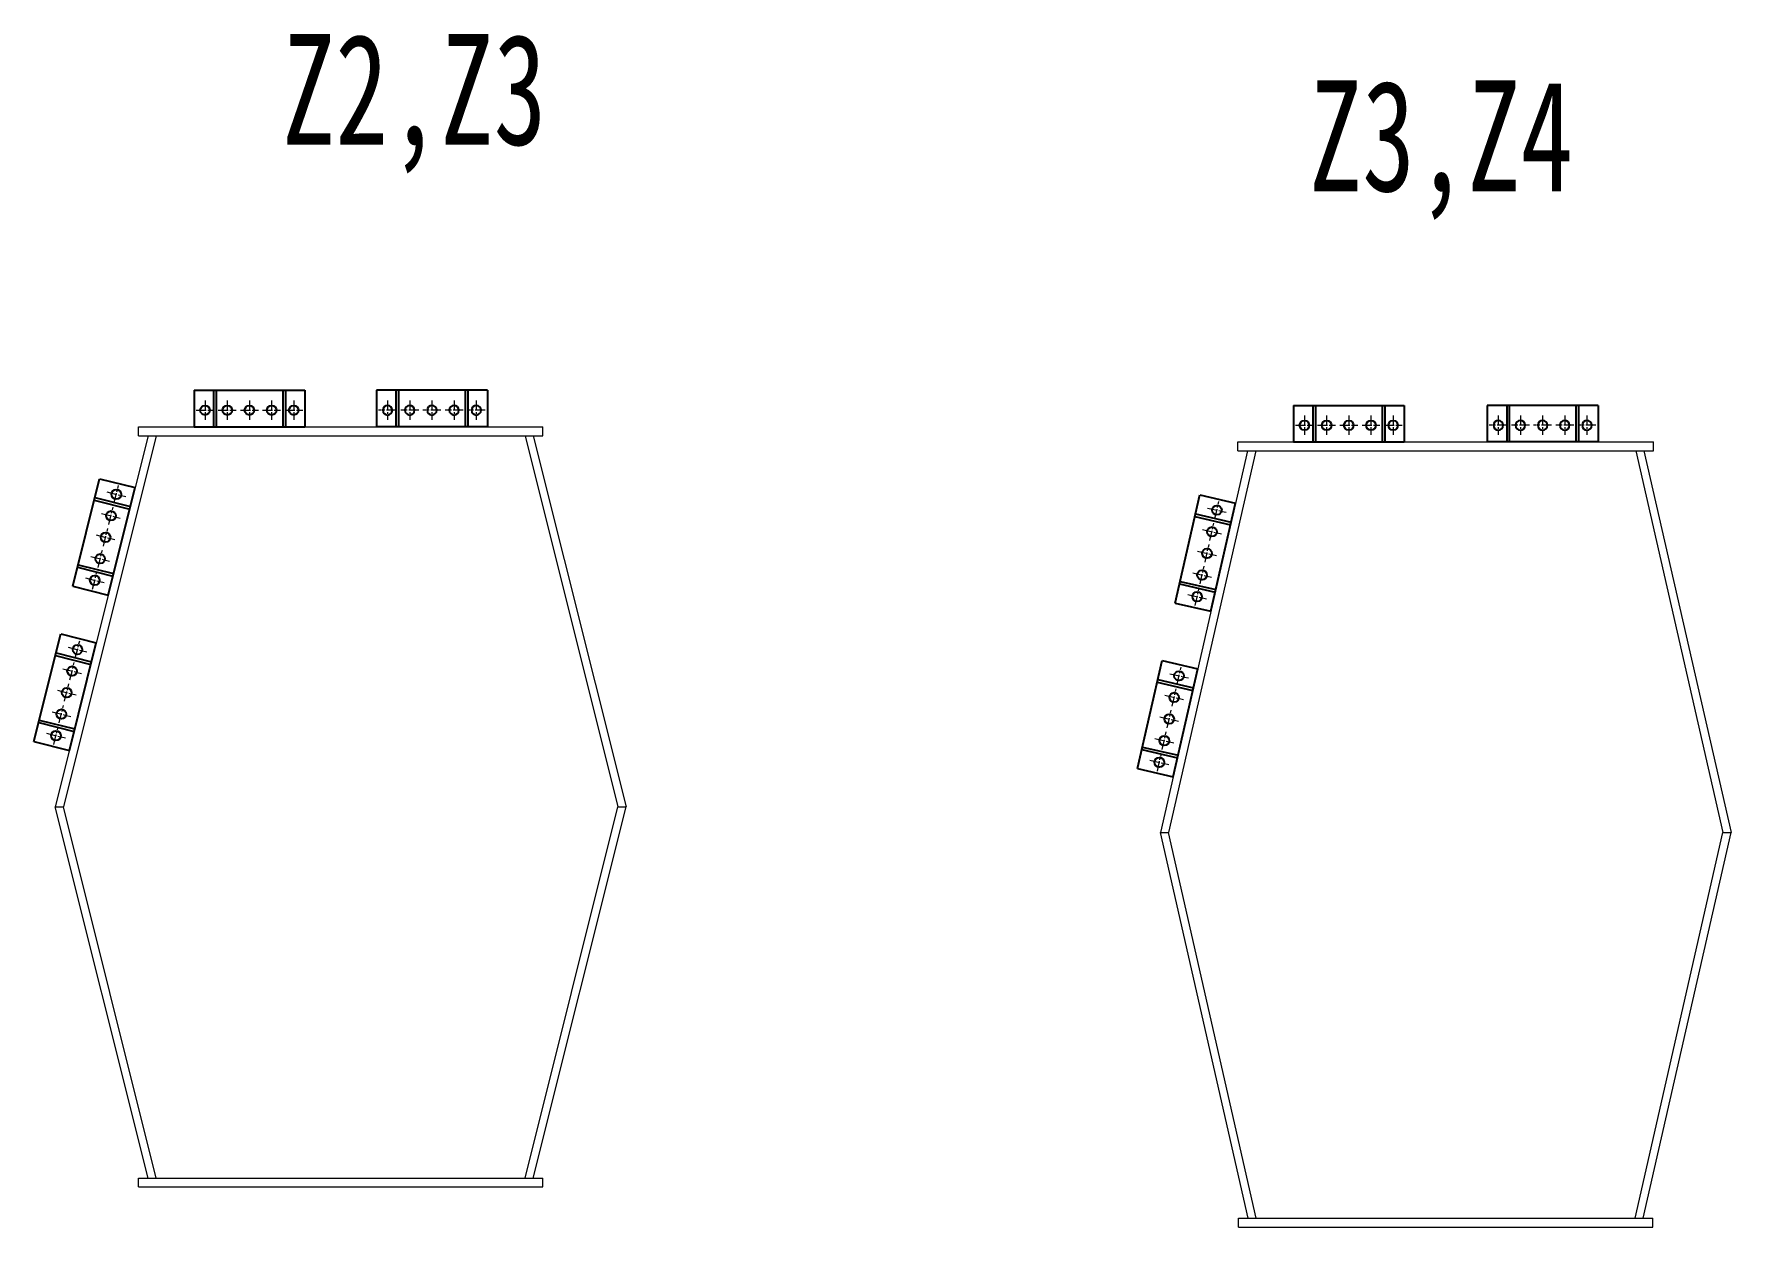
# Model space of a CAD drawing. Extents: x -51050 to 71428, y 3712 to 50864.
# Drawn here: x -40625 to -32970, y 45483 to 50864 of the extents above; entities that cross this region are included whole.
import ezdxf

# ---------------------------------------------------------------- set-up
doc = ezdxf.new("R2010")
doc.units = 0
doc.header["$LTSCALE"] = 100
doc.header["$MEASUREMENT"] = 0
doc.linetypes.add('CENTER2', pattern=[1.125, 0.75, -0.125, 0.125, -0.125])
doc.layers.get('0').update_dxf_attribs({"linetype": 'CONTINUOUS'})
doc.layers.get('DEFPOINTS').update_dxf_attribs({"color": 8, "linetype": 'CONTINUOUS'})
for name, color, linetype, lineweight in [('center', 2, 'CENTER2', 13), ('横隔板', 6, 'CENTER2', 18), ('轮廓线', 3, 'CONTINUOUS', 25)]:
    doc.layers.add(name, color=color, linetype=linetype, lineweight=lineweight)
doc.styles.add('样式 1', font='仿宋_GB2312.ttf', dxfattribs={"width": 0.7})

msp = doc.modelspace()

# ---------------------------------------------------------------- texts
at = {"layer": 'DEFPOINTS', "style": '样式 1', "width": 0.7}
for s, p in [('Z2,Z3', (-39504, 50363.5)), ('Z3,Z4', (-34872.1, 50154.1))]:
    msp.add_text(s, height=500, dxfattribs=at).set_placement(p)

# ---------------------------------------------------------------- blocks, each defined once
blk = doc.blocks.new('LIANJIE')
at = {"layer": 'center', "linetype": 'CENTER2', "ltscale": 0.6}
for p, q in [((-200, 118.5), (-200, 31.5)), ((-100, 118.5), (-100, 31.5)), ((0, 118.5), (0, 31.5)), ((100, 118.5), (100, 31.5)), ((200, 118.5), (200, 31.5)), ((-240.5, 75), (-159.5, 75)), ((-140.5, 75), (-59.5, 75)), ((-40.5, 75), (40.5, 75)), ((59.5, 75), (140.5, 75)), ((159.5, 75), (240.5, 75))]:
    blk.add_line(p, q, dxfattribs=at)
at = {"layer": '轮廓线', "ltscale": 4}
for p, q in [((-250, 165), (-250, 0)), ((-162, 165), (-162, 0)), ((-150, 165), (-150, 0)), ((150, 165), (150, 0)), ((162, 165), (162, 0)), ((250, 165), (250, 0)), ((-250, 0), (250, 0))]:
    blk.add_line(p, q, dxfattribs=at)
at = {"layer": '轮廓线', "ltscale": 200}
blk.add_line((-250, 165), (250, 165), dxfattribs=at)
at = {"layer": '轮廓线'}
for centre in [(-200, 75), (-100, 75), (0, 75), (100, 75), (200, 75)]:
    blk.add_circle(centre, 21.7, dxfattribs=at)

# ---------------------------------------------------------------- linework, layer by layer
at = {"layer": '横隔板', "color": 2, "ltscale": 550}
for p, q in [((-40153, 49091.5), (-38330, 49091.5)), ((-40153, 49051.5), (-40153, 49091.5)), ((-38330, 49051.5), (-38330, 49091.5)), ((-40110.1, 49051.5), (-40528.6, 47377.5)), ((-40073, 49051.5), (-40491.5, 47377.5)), ((-40153, 49051.5), (-38330, 49051.5)), ((-38410, 49051.5), (-37991.5, 47377.5)), ((-38372.9, 49051.5), (-37954.4, 47377.5)), ((-35194.4, 49023.5), (-33320.4, 49023.5)), ((-35194.4, 48983.5), (-35194.4, 49023.5)), ((-33320.4, 48983.5), (-33320.4, 49023.5)), ((-35151.3, 48983.5), (-35544.3, 47261.4)), ((-35114.4, 48983.5), (-35507.4, 47261.4)), ((-35194.4, 48983.5), (-33320.4, 48983.5)), ((-33400.4, 48983.5), (-33007.4, 47261.4)), ((-33363.5, 48983.5), (-32970.5, 47261.4)), ((-40110.1, 45703.5), (-40528.6, 47377.5)), ((-40528.6, 47377.5), (-40491.5, 47377.5)), ((-40073, 45703.5), (-40491.5, 47377.5)), ((-38410, 45703.5), (-37991.5, 47377.5)), ((-38372.9, 45703.5), (-37954.4, 47377.5)), ((-37991.5, 47377.5), (-37954.4, 47377.5)), ((-35544.5, 47261.4), (-35507.4, 47261.4)), ((-35148.5, 45522.5), (-35544.3, 47261.4)), ((-35111.6, 45522.5), (-35507.4, 47261.4)), ((-33403.2, 45522.5), (-33007.4, 47261.4)), ((-33366.3, 45522.5), (-32970.5, 47261.4)), ((-33007.4, 47261.4), (-32970.3, 47261.4)), ((-40153, 45703.5), (-38330, 45703.5)), ((-40153, 45663.5), (-40153, 45703.5)), ((-38330, 45663.5), (-38330, 45703.5)), ((-40153, 45663.5), (-38330, 45663.5)), ((-35191.6, 45522.5), (-33323.2, 45522.5)), ((-35191.6, 45482.5), (-35191.6, 45522.5)), ((-35191.6, 45482.5), (-33323.2, 45482.5)), ((-33323.2, 45482.5), (-33323.2, 45522.5))]:
    msp.add_line(p, q, dxfattribs=at)

# ---------------------------------------------------------------- block references
at = {"color": 7}
for p in [(-39653, 49091.5), (-34694.4, 49023.5)]:
    msp.add_blockref('LIANJIE', p, dxfattribs=at)
at = {"color": 7, "xscale": -1}
for p in [(-38830, 49091.5), (-33820.4, 49023.5)]:
    msp.add_blockref('LIANJIE', p, dxfattribs=at)
at = {"color": 7}
for p, rotation in [((-40229.2, 48575.2), 75.96375653207524), ((-35260.8, 48504), 77.14421611792784), ((-40404.3, 47874.7), 75.96375653207524), ((-35431.3, 47756.9), 77.14421611792784)]:
    msp.add_blockref('LIANJIE', p, dxfattribs=dict(at, rotation=rotation))

msp.set_redraw_order([(e.dxf.handle, doc.entitydb.next_handle()) for e in msp.query("TEXT MTEXT ATTDEF DIMENSION ARC_DIMENSION")])  # texts and dimensions are drawn at this point

doc.saveas('drawing.dxf')
